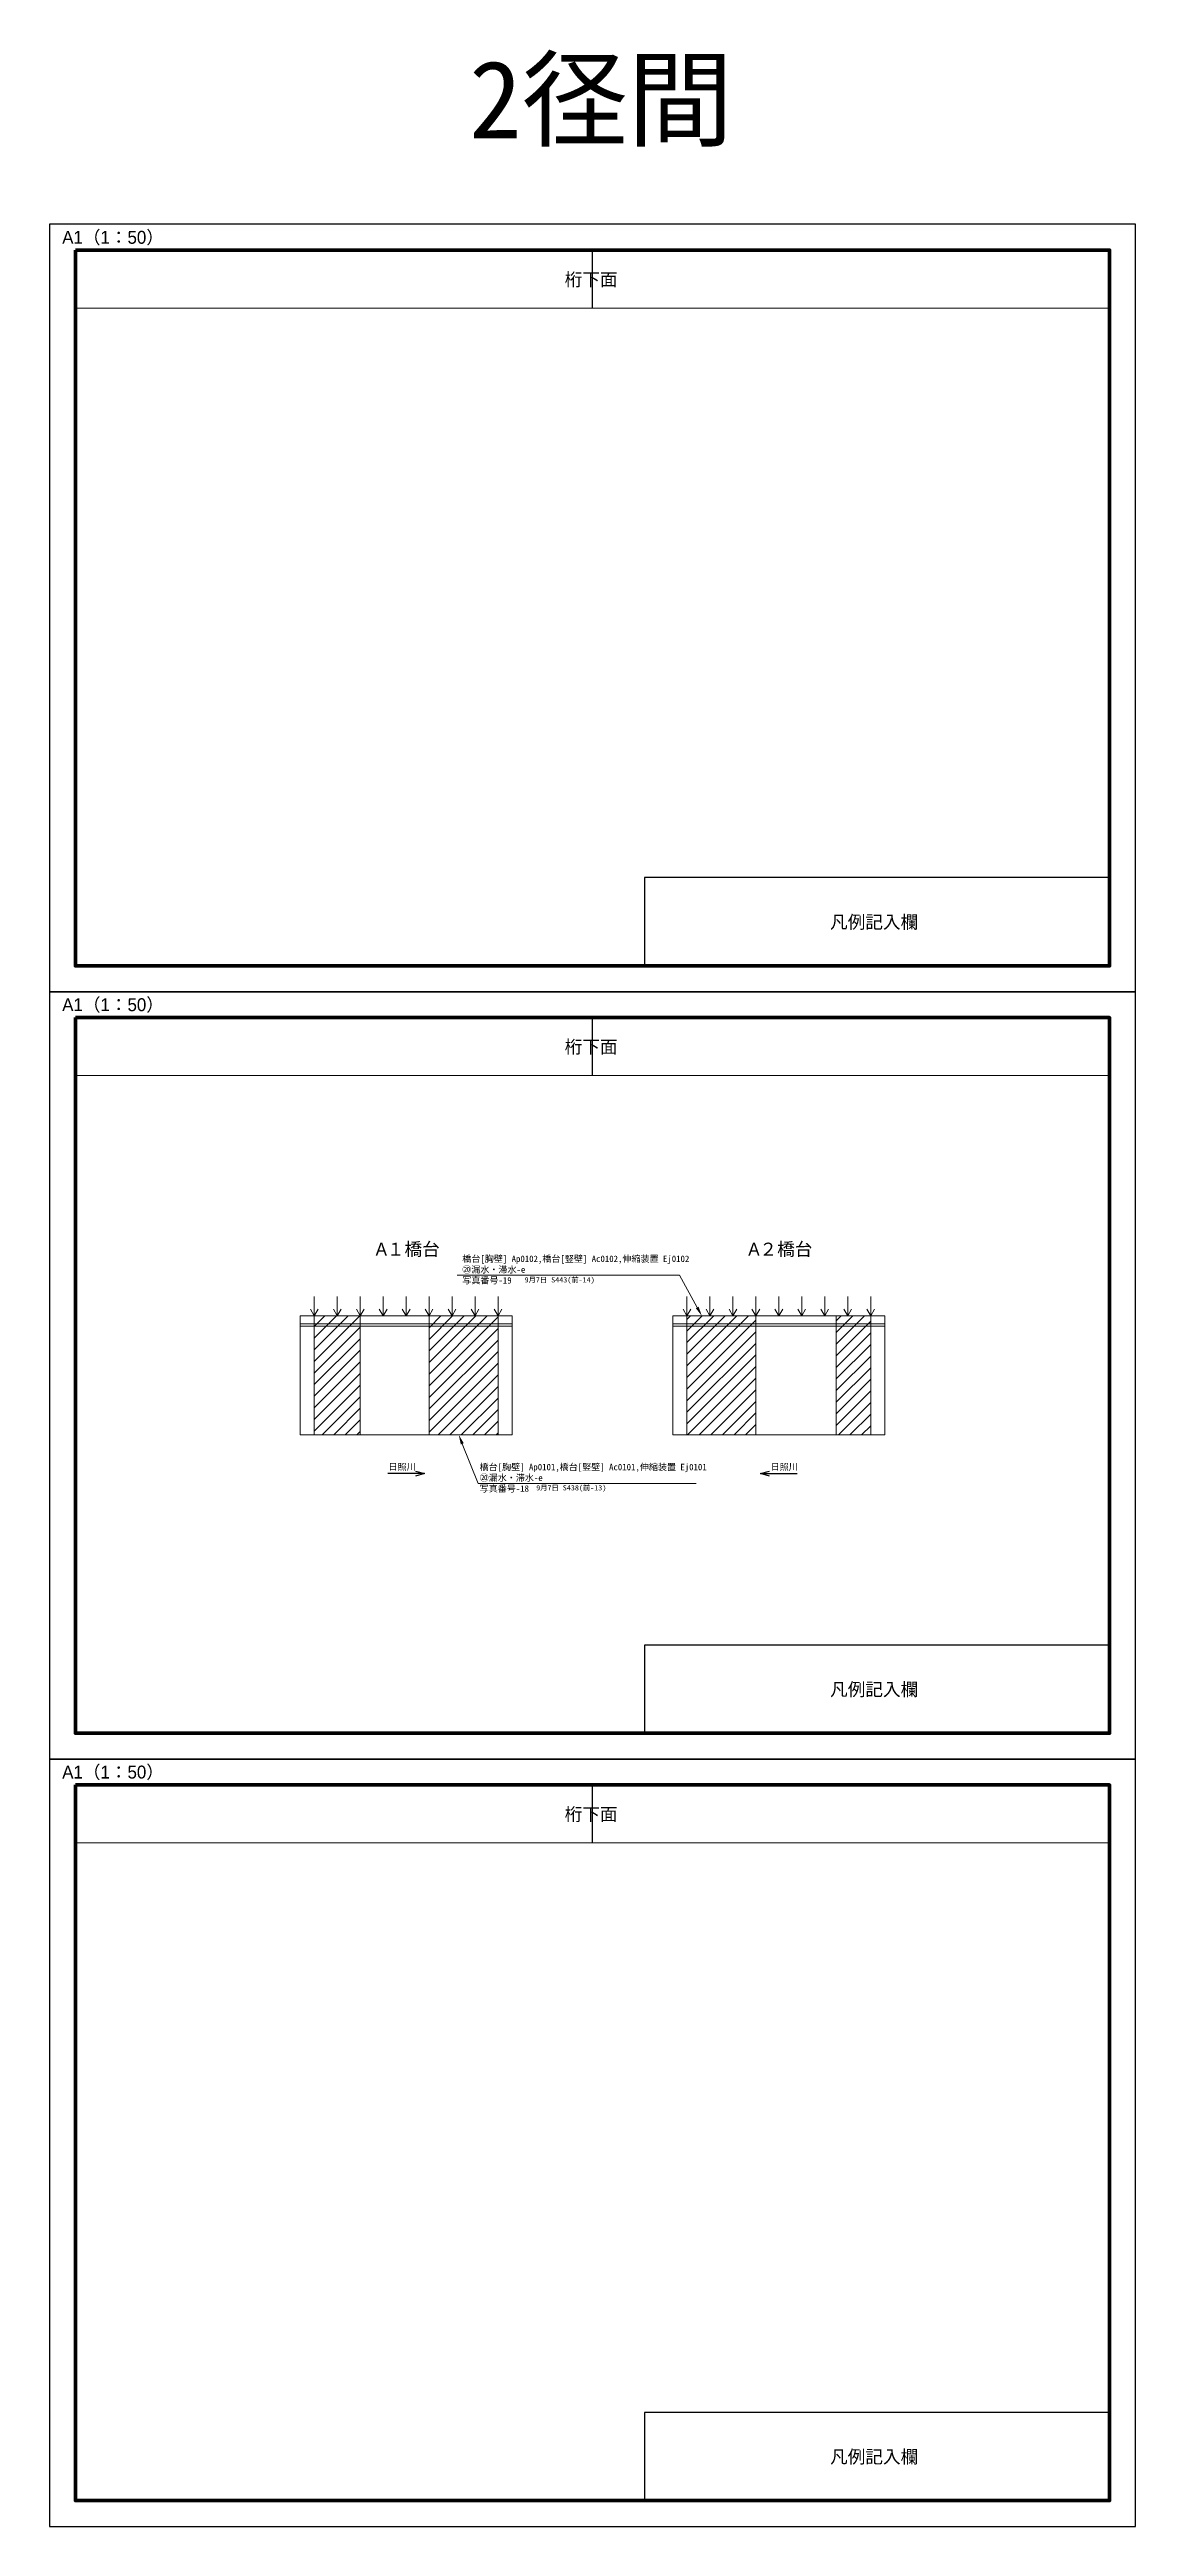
# Model space of a CAD drawing. Header units: millimetres. Extents: x 518650 to 665329, y 150326 to 246191.
# Drawn here: x 572098 to 614148, y 150326 to 246191 of the extents above; entities that cross this region are included whole.
import ezdxf
from ezdxf import colors
from ezdxf.entities.mleader import LeaderData, LeaderLine
from ezdxf.math import Vec2, Vec3

# ---------------------------------------------------------------- set-up
doc = ezdxf.new("R2010")
doc.units = ezdxf.units.MM
doc.layers.get('Defpoints').update_dxf_attribs({"color": 4})
for name, color, linetype, lineweight in [('D-DCR-HCH1', 7, 'Continuous', 13), ('D-STR', 1, 'Continuous', 13), ('D-STR-HTXT', 7, 'Continuous', 13), ('D-STR-TXT', 7, 'Continuous', 13), ('D-TTL', 2, 'Continuous', 140), ('枠', 7, 'Continuous', 13)]:
    doc.layers.add(name, color=color, linetype=linetype, lineweight=lineweight)
doc.styles.add('MSゴシック', font='MS Gothic.ttf')
doc.styles.add('MtXpl__', font='MS PGothic.ttf')
doc.styles.get("Standard").update_dxf_attribs({"font": 'arial.ttf'})

msp = doc.modelspace()

# ---------------------------------------------------------------- texts
at = {"layer": 'D-STR-HTXT', "style": 'MSゴシック'}
for p in [(585222, 191210), (600021, 191210)]:
    msp.add_text('日照川', height=250, dxfattribs=at).set_placement(p)
at = {"layer": 'D-STR-HTXT', "char_height": 250, "attachment_point": 7, "style": 'MSゴシック'}
for s, width, heights, insert in [('橋台[胸壁] Ap0102,橋台[竪壁] Ac0102,伸縮装置 Ej0102\\P\\pt2250;⑳漏水・滞水-e\\P\\ptz;写真番号-19', 11582.3, [1572], (588081, 198401)), ('橋台[胸壁] Ap0101,橋台[竪壁] Ac0101,伸縮装置 Ej0101\\P\\pt2250;⑳漏水・滞水-e\\P\\ptz;写真番号-18', 9532.38, [0], (588754, 190342))]:
    msp.add_mtext_dynamic_manual_height_columns(s, width=width, gutter_width=25, heights=heights, dxfattribs=dict(at, insert=insert))
at = {"layer": 'D-STR-TXT', "style": 'MtXpl__'}
for s, p in [('桁下面', (592047, 237042)), ('桁下面', (592047, 207342)), ('A１橋台', (584727, 199513)), ('A２橋台', (599155, 199513)), ('桁下面', (592047, 177642))]:
    msp.add_text(s, height=500, dxfattribs=at).set_placement(p)
at = {"layer": 'D-STR-TXT', "insert": (588347, 242426), "char_height": 3000, "attachment_point": 7, "style": 'MSゴシック'}
msp.add_mtext_dynamic_manual_height_columns('2径間', width=15707.95, gutter_width=25, heights=[0], dxfattribs=at)
at = {"layer": 'Defpoints', "style": 'MtXpl__'}
for s, p in [('A1（1：50）', (572590, 238673)), ('凡例記入欄', (602324, 212174)), ('A1（1：50）', (572590, 208973)), ('凡例記入欄', (602324, 182474)), ('A1（1：50）', (572590, 179273)), ('凡例記入欄', (602324, 152774))]:
    msp.add_text(s, height=500, dxfattribs=at).set_placement(p)
at = {"layer": 'Defpoints', "char_height": 200, "attachment_point": 7, "style": 'MSゴシック'}
for s, insert in [('\\A1;9月7日 {\\A0;S443(前-14)}', (590493, 198421)), ('\\A1;9月7日 {\\A0;S438(前-13)}', (590943, 190372))]:
    msp.add_mtext_dynamic_manual_height_columns(s, width=4536.57, gutter_width=25, heights=[0], dxfattribs=dict(at, insert=insert))

# ---------------------------------------------------------------- blocks, each defined once
blk = doc.blocks.new('_Open30')
at = {"color": 0, "linetype": 'ByBlock', "lineweight": -2}
for p, q in [((-1, 0.27), (0, 0)), ((0, 0), (-1, -0.27)), ((0, 0), (-1, 0))]:
    blk.add_line(p, q, dxfattribs=at)

# ---------------------------------------------------------------- hatches: boundary and pattern name
at = {"layer": 'D-DCR-HCH1'}
h = msp.add_hatch(dxfattribs=at)
h.set_pattern_fill('ANSI31', color=256, scale=100)
h.set_pattern_definition([(45, (53448.22, 6415.74), (-224.5064, 224.5064), [])])
h.paths.add_polyline_path([(584130, 197176), (582352, 197176), (582352, 192576), (584130, 192576)])
h.paths.add_polyline_path([(589465, 197176), (586797, 197176), (586797, 192576), (589465, 192576)])
h = msp.add_hatch(dxfattribs=at)
h.set_pattern_fill('ANSI31', color=256, scale=100)
h.set_pattern_definition([(45, (53598.86, 6332.68), (-224.5064, 224.5064), [])])
h.paths.add_polyline_path([(596782, 192576), (599449, 192576), (599449, 197176), (596782, 197176)])
h.paths.add_polyline_path([(602561, 192576), (603895, 192576), (603895, 197176), (602561, 197176)])

# ---------------------------------------------------------------- linework, layer by layer
at = {"layer": 'D-DCR-HCH1', "color": 0}
msp.add_line((601044, 191076), (599630, 191076), dxfattribs=at)
for points in [[(582352, 197176), (584130, 197176), (584130, 192576), (582352, 192576)], [(586797, 197176), (589465, 197176), (589465, 192576), (586797, 192576)], [(596782, 197176), (599449, 197176), (599449, 192576), (596782, 192576)], [(603895, 197176), (602561, 197176), (602561, 192576), (603895, 192576)]]:
    msp.add_lwpolyline(points, close=True, dxfattribs=at)
at = {"layer": 'D-STR', "color": 0}
for p, q in [((582352, 197176), (582352, 197926)), ((583241, 197176), (583241, 197926)), ((584130, 197176), (584130, 197926)), ((585019, 197176), (585019, 197926)), ((585908, 197176), (585908, 197926)), ((586797, 197176), (586797, 197926)), ((587687, 197176), (587687, 197926)), ((588576, 197176), (588576, 197926)), ((589465, 197176), (589465, 197926)), ((596782, 197176), (596782, 197926)), ((597671, 197176), (597671, 197926)), ((598560, 197176), (598560, 197926)), ((599449, 197176), (599449, 197926)), ((600338, 197176), (600338, 197926)), ((601227, 197176), (601227, 197926)), ((602116, 197176), (602116, 197926)), ((603005, 197176), (603005, 197926)), ((603895, 197176), (603895, 197926)), ((581809, 197176), (590009, 197176)), ((581809, 197176), (581809, 192576)), ((581809, 196876), (590009, 196876)), ((581809, 196776), (590009, 196776)), ((590009, 197176), (590009, 192576)), ((604437, 197176), (596237, 197176)), ((596237, 197176), (596237, 192576)), ((604437, 196876), (596237, 196876)), ((604437, 196776), (596237, 196776)), ((604437, 197176), (604437, 192576)), ((581809, 192576), (590009, 192576)), ((604437, 192576), (596237, 192576))]:
    msp.add_line(p, q, dxfattribs=at)
for points in [[(582202, 197436), (582352, 197176), (582502, 197436)], [(583091, 197436), (583241, 197176), (583391, 197436)], [(583980, 197436), (584130, 197176), (584280, 197436)], [(584869, 197436), (585019, 197176), (585169, 197436)], [(585758, 197436), (585908, 197176), (586058, 197436)], [(586647, 197436), (586797, 197176), (586947, 197436)], [(587537, 197436), (587687, 197176), (587837, 197436)], [(588426, 197436), (588576, 197176), (588726, 197436)], [(589315, 197436), (589465, 197176), (589615, 197436)], [(596932, 197436), (596782, 197176), (596632, 197436)], [(597821, 197436), (597671, 197176), (597521, 197436)], [(598710, 197436), (598560, 197176), (598410, 197436)], [(599599, 197436), (599449, 197176), (599299, 197436)], [(600488, 197436), (600338, 197176), (600188, 197436)], [(601377, 197436), (601227, 197176), (601077, 197436)], [(602266, 197436), (602116, 197176), (601966, 197436)], [(603155, 197436), (603005, 197176), (602855, 197436)], [(604045, 197436), (603895, 197176), (603745, 197436)]]:
    msp.add_lwpolyline(points, dxfattribs=at)
at = {"layer": 'D-STR-HTXT', "linetype": 'ByBlock', "lineweight": -2}
for p, q in [((585647, 191076), (585202, 191076)), ((600600, 191076), (601044, 191076))]:
    msp.add_line(p, q, dxfattribs=at)
for points in [[(586266, 191076), (585647, 191076)], [(599980, 191076), (600600, 191076)]]:
    msp.add_lwpolyline(points, dxfattribs=at)
at = {"layer": 'D-TTL', "linetype": 'Continuous'}
for points in [[(573098, 238426), (613148, 238426), (613148, 210726), (573098, 210726)], [(573098, 208726), (613148, 208726), (613148, 181026), (573098, 181026)], [(573098, 179026), (613148, 179026), (613148, 151326), (573098, 151326)]]:
    msp.add_lwpolyline(points, close=True, dxfattribs=at)
at = {"layer": 'Defpoints'}
for p, q in [((593123, 236184), (593123, 238426)), ((593123, 206484), (593123, 208726)), ((593123, 176784), (593123, 179026))]:
    msp.add_line(p, q, dxfattribs=at)
at = {"layer": 'Defpoints', "linetype": 'Continuous'}
for points in [[(572098, 209726), (614148, 209726), (614148, 239426), (572098, 239426)], [(572098, 180026), (614148, 180026), (614148, 209726), (572098, 209726)], [(572098, 150326), (614148, 150326), (614148, 180026), (572098, 180026)]]:
    msp.add_lwpolyline(points, close=True, dxfattribs=at)
at = {"layer": 'Defpoints'}
for points in [[(595141, 210726), (613148, 210726), (613148, 214141), (595141, 214141)], [(595141, 181026), (613148, 181026), (613148, 184441), (595141, 184441)], [(595141, 151326), (613148, 151326), (613148, 154741), (595141, 154741)]]:
    msp.add_lwpolyline(points, close=True, dxfattribs=at)
at = {"layer": '枠'}
for points in [[(573098, 236184), (573098, 210726), (613148, 210726), (613148, 236184)], [(573098, 206484), (573098, 181026), (613148, 181026), (613148, 206484)], [(573098, 176784), (573098, 151326), (613148, 151326), (613148, 176784)]]:
    msp.add_lwpolyline(points, close=True, dxfattribs=at)

# ---------------------------------------------------------------- block references
at = {"layer": 'D-STR-HTXT', "lineweight": -2, "xscale": 350, "yscale": 350, "zscale": 350}
msp.add_blockref('_Open30', (586616, 191076), dxfattribs=at)
at = {"layer": 'D-STR-HTXT', "lineweight": -2, "xscale": 350, "yscale": 350, "zscale": 350, "rotation": 180}
msp.add_blockref('_Open30', (599630, 191076), dxfattribs=at)

msp.set_redraw_order([(e.dxf.handle, doc.entitydb.next_handle()) for e in msp.query("TEXT MTEXT ATTDEF DIMENSION ARC_DIMENSION")])  # texts and dimensions are drawn at this point

# ---------------------------------------------------------------- leaders
at = {"layer": 'D-STR-HTXT'}
ml = msp.add_multileader_mtext('Standard', dxfattribs=at)
ml.set_content('')
ml.set_leader_properties(color=256, linetype='ByLayer', lineweight=13)
ml.build(insert=Vec2(0, 0))
ml.multileader.update_dxf_attribs({"text_left_attachment_type": 8, "text_right_attachment_type": 5, "dogleg_length": 5000, "arrow_head_size": 375})
ctx = ml.context
ctx.base_point, ctx.char_height, ctx.arrow_head_size, ctx.landing_gap_size, ctx.plane_origin = Vec3(587884, 198755), 100, 375, 1, Vec3(600602, 197887)
ctx.left_attachment, ctx.right_attachment = 8, 5
notes = []
notes.append((ctx, [(0, (1, 1, 0), (596492, 198755), (-1, 0), 8608, [(0, [(597358, 197176)], 0, [])])]))
ctx.mtext, ml.multileader.dxf.content_type = None, 0
ml = msp.add_multileader_mtext('Standard', dxfattribs=at)
ml.set_content('')
ml.set_leader_properties(color=256, linetype='ByLayer', lineweight=13)
ml.build(insert=Vec2(0, 0))
ml.multileader.update_dxf_attribs({"text_left_attachment_type": 8, "text_right_attachment_type": 5, "dogleg_length": 5000, "arrow_head_size": 375})
ctx = ml.context
ctx.base_point, ctx.char_height, ctx.arrow_head_size, ctx.landing_gap_size, ctx.plane_origin = Vec3(597131, 190696), 100, 375, 1, Vec3(584583, 189829)
ctx.left_attachment, ctx.right_attachment = 8, 5
notes.append((ctx, [(0, (1, 1, 0), (588694, 190696), (1, 0), 8437, [(0, [(587943, 192576)], 0, [])])]))
ctx.mtext, ml.multileader.dxf.content_type = None, 0
for ctx, leaders in notes:
    for number, flags, end, landing, length, lines in leaders:
        leader = LeaderData()
        leader.index, (leader.has_last_leader_line, leader.has_dogleg_vector, leader.attachment_direction) = number, flags
        leader.last_leader_point, leader.dogleg_vector, leader.dogleg_length = Vec3(end), Vec3(landing), length
        for number, points, colour, breaks in lines:
            line = LeaderLine()
            line.index, line.vertices, line.color, line.breaks = number, Vec3.list(points), colors.encode_raw_color(colour), breaks
            leader.lines.append(line)
        ctx.leaders.append(leader)

doc.saveas('drawing.dxf')
